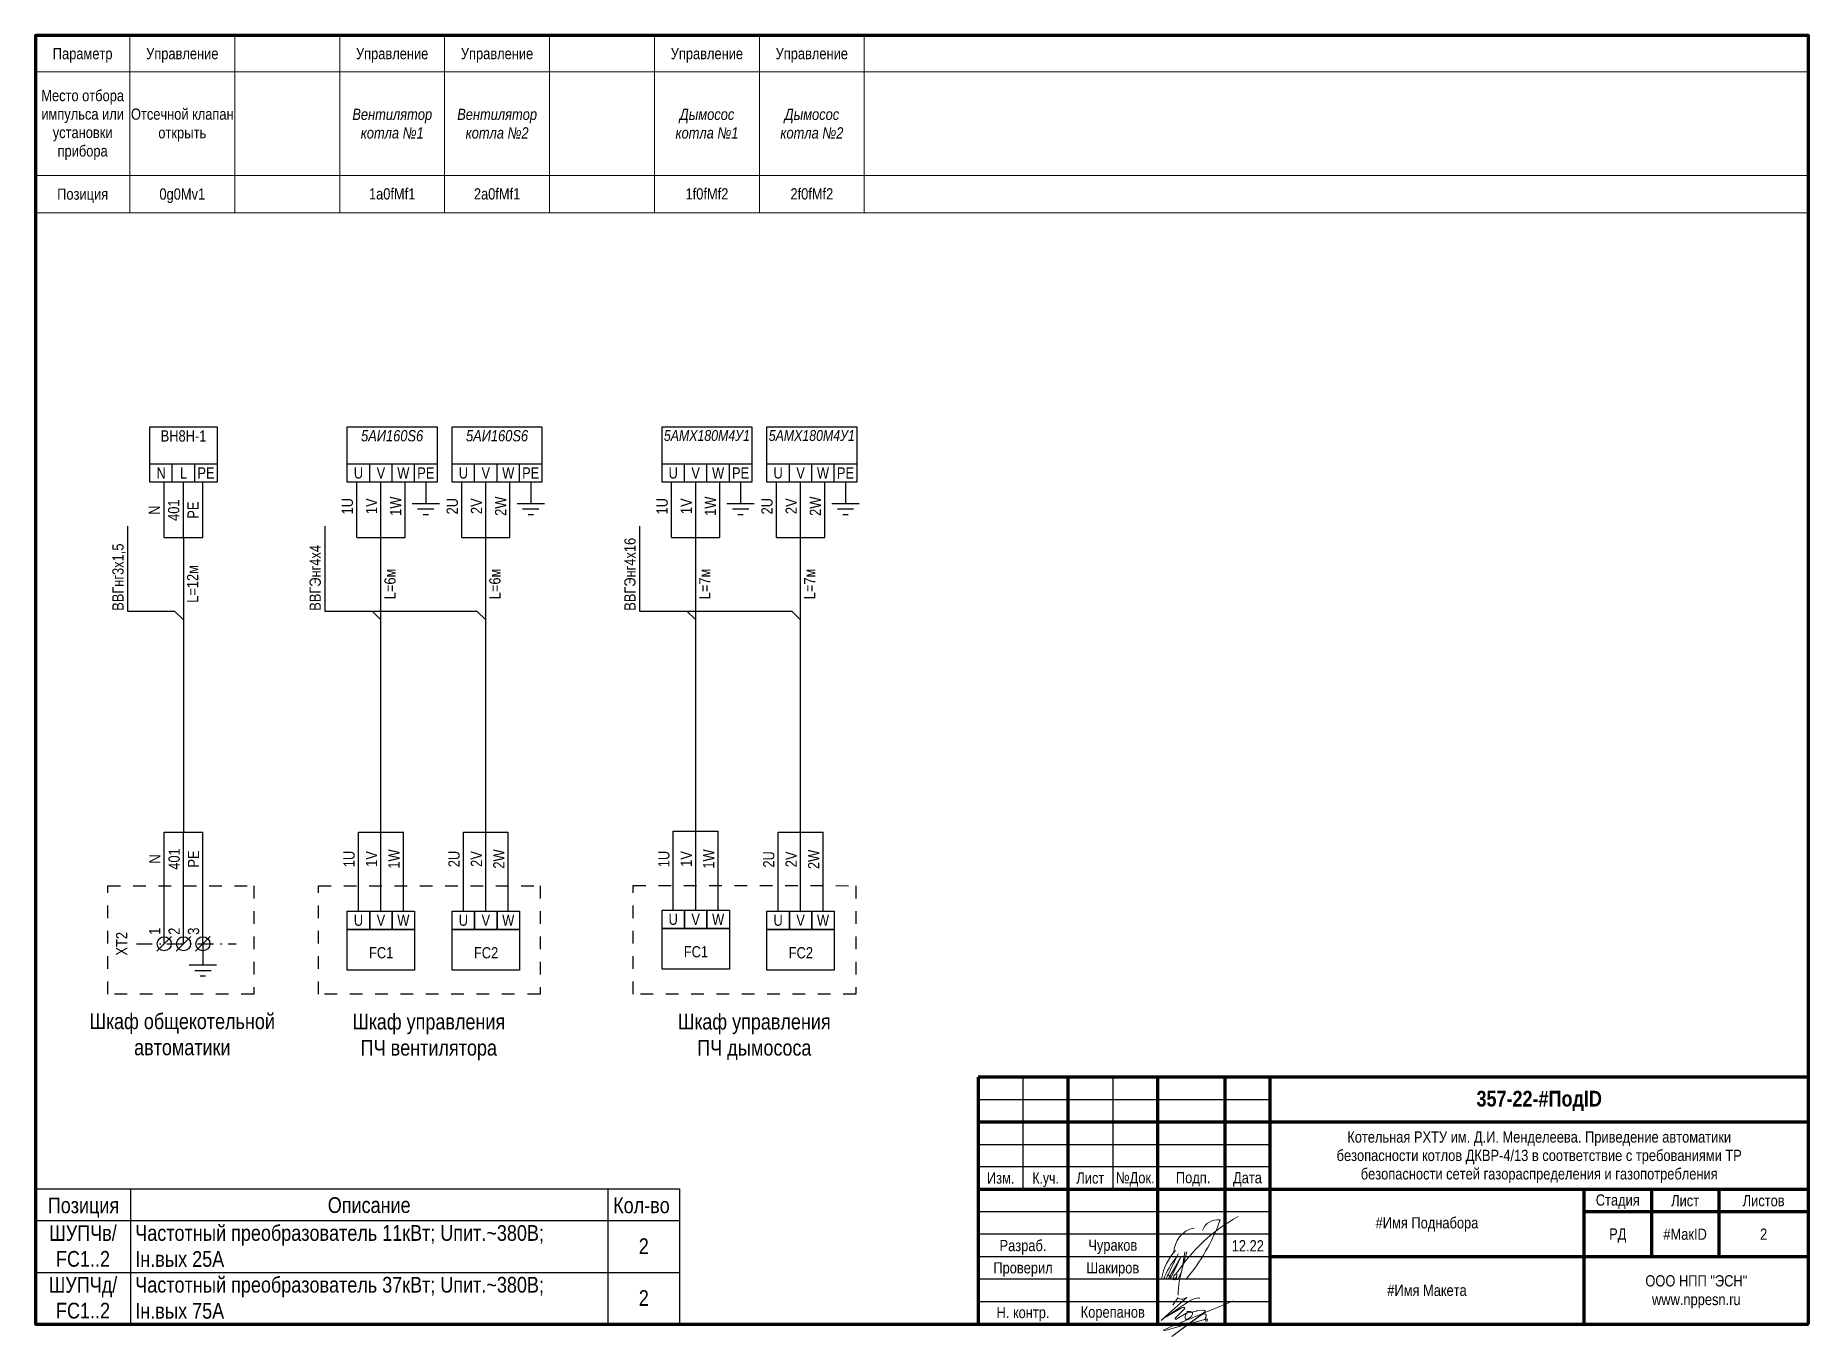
# Model space of a CAD drawing. Header units: millimetres. Extents: x -6000 to 26000, y -6000 to 26000.
# Drawn here: x 20 to 415, y -1247.5 to -957.8 of the extents above; entities that cross this region are included whole.
import ezdxf

# ---------------------------------------------------------------- set-up
doc = ezdxf.new("R2010")
doc.units = ezdxf.units.MM
doc.header["$MEASUREMENT"] = 0
doc.linetypes.add('Штриховая', pattern=[5.644444, 2.822222, -2.822222])
doc.linetypes.add('Штрихпунктирная', pattern=[6.702778, 3.527778, -1.763889, 0, -1.411111])
for name, color, linetype, lineweight in [('0_Ном._пера__1', 7, 'Continuous', 15), ('0_Ном._пера__21', 7, 'Continuous', 30), ('0_Ном._пера__246', 7, 'Continuous', 100), ('2D - Общий_Ном._пера__1', 7, 'Continuous', 15), ('2D - Общий_Ном._пера__21', 7, 'Continuous', 30), ('Аннотация - Текст_Ном._пера__1', 7, 'Continuous', 15), ('Аннотация - Текст_Ном._пера__21', 7, 'Continuous', 30)]:
    doc.layers.add(name, color=color, linetype=linetype, lineweight=lineweight)
doc.layers.add('0_Ном._пера__9', color=7, linetype='Continuous', lineweight=15, true_color=0x3dad99)
doc.styles.add('СГЕНЕРИР_СТИЛЬ_1', font='ARIALN.TTF')
doc.styles.add('СГЕНЕРИР_СТИЛЬ_2', font='')
doc.styles.add('СГЕНЕРИР_СТИЛЬ_4', font='ARIALN.TTF')
doc.styles.get('СГЕНЕРИР_СТИЛЬ_2').set_extended_font_data('Arial Narrow', italic=True)

msp = doc.modelspace()

# ---------------------------------------------------------------- texts
at = {"layer": '0_Ном._пера__1', "color": 7, "linetype": 'Continuous', "lineweight": 15, "attachment_point": 5}
for s, insert, char_height, style in [('\\A1;{\\pqc;\\fArial Narrow|b1|i0|c204|p34;357-22\\fArial Narrow|b1|i0|c204|p34;-\\fArial Narrow|b1|i0|c204|p34;#ПодID}', (355, -1195.05), 3.5, 'СГЕНЕРИР_СТИЛЬ_4'), ('\\A1;{\\pqc;\\fArial Narrow|b0|i0|c204|p34;Изм.}', (235.04, -1212.24), 2.5, 'СГЕНЕРИР_СТИЛЬ_1'), ('\\A1;{\\W0.950000x;\\pqc;\\fArial Narrow|b0|i0|c204|p34;К.уч.}', (245.04, -1212.59), 2.5, 'СГЕНЕРИР_СТИЛЬ_1'), ('\\A1;{\\pqc;\\fArial Narrow|b0|i0|c204|p34;Лист}', (255, -1212.24), 2.5, 'СГЕНЕРИР_СТИЛЬ_1'), ('\\A1;{\\pqc;\\fArial Narrow|b0|i0|c204|p34;№Док.}', (265, -1212.52), 2.5, 'СГЕНЕРИР_СТИЛЬ_1'), ('\\A1;{\\pqc;\\fArial Narrow|b0|i0|c204|p34; Подп.}', (277.5, -1212.48), 2.5, 'СГЕНЕРИР_СТИЛЬ_1'), ('\\A1;{\\pqc;\\fArial Narrow|b0|i0|c204|p34;Дата}', (290, -1212.52), 2.5, 'СГЕНЕРИР_СТИЛЬ_1'), ('\\A1;{\\pqc;\\fArial Narrow|b0|i0|c204|p34;Стадия}', (372.5, -1217.48), 2.5, 'СГЕНЕРИР_СТИЛЬ_1'), ('\\A1;{\\pqc;\\fArial Narrow|b0|i0|c204|p34;Лист}', (387.5, -1217.27), 2.5, 'СГЕНЕРИР_СТИЛЬ_1'), ('\\A1;{\\pqc;\\fArial Narrow|b0|i0|c204|p34;Листов}', (405, -1217.27), 2.5, 'СГЕНЕРИР_СТИЛЬ_1'), ('\\A1;{\\pqc;\\fArial Narrow|b0|i0|c204|p34;#Имя Поднабора}', (330, -1222.57), 2.5, 'СГЕНЕРИР_СТИЛЬ_1'), ('\\A1;{\\pqc;\\fArial Narrow|b0|i0|c204|p34;РД}', (372.5, -1225.04), 2.5, 'СГЕНЕРИР_СТИЛЬ_1'), ('\\A1;{\\pqc;\\fArial Narrow|b0|i0|c204|p34;#МакID}', (387.5, -1224.74), 2.5, 'СГЕНЕРИР_СТИЛЬ_1'), ('\\A1;{\\pqc;\\fArial Narrow|b0|i0|c204|p34;#Имя Макета}', (330, -1237.24), 2.5, 'СГЕНЕРИР_СТИЛЬ_1')]:
    msp.add_mtext(s, dxfattribs=dict(at, insert=insert, char_height=char_height, style=style))
at = {"layer": '0_Ном._пера__1', "color": 7, "linetype": 'Continuous', "lineweight": 15, "insert": (355, -1207.56), "char_height": 2.5, "width": 102.1134, "attachment_point": 5, "line_spacing_factor": 0.984993, "style": 'СГЕНЕРИР_СТИЛЬ_1'}
msp.add_mtext('\\A1;{\\pqc;\\fArial Narrow|b0|i0|c204|p34;Котельная РХТУ им. Д.И. Менделеева. Приведение автоматики безопасности котлов ДКВР-4/13 в соответствие с требованиями ТР безопасности сетей газораспределения и газопотребления}', dxfattribs=at)
at = {"layer": '0_Ном._пера__1', "color": 7, "linetype": 'Continuous', "lineweight": 15, "insert": (390, -1237.57), "char_height": 2.5, "attachment_point": 5, "line_spacing_factor": 0.996855, "style": 'СГЕНЕРИР_СТИЛЬ_1'}
msp.add_mtext('\\A1;{\\pqc;\\fArial Narrow|b0|i0|c204|p34;ООО НПП "ЭСН"\\P\\pqc;\\fArial Narrow|b0|i0|c204|p34;www.nppesn.ru}', dxfattribs=at)
at = {"layer": 'Аннотация - Текст_Ном._пера__1', "color": 7, "linetype": 'Continuous', "lineweight": 15, "attachment_point": 2}
for s, insert, char_height, style in [('\\A1;{\\pqc;\\fArial Narrow|b0|i0|c204|p34;Параметр}', (30.51, -960.54), 2.5, 'СГЕНЕРИР_СТИЛЬ_1'), ('\\A1;{\\pqc;\\fArial Narrow|b0|i0|c204|p34;Управление}', (52.71, -960.54), 2.5, 'СГЕНЕРИР_СТИЛЬ_1'), ('\\A1;{\\pqc;\\fArial Narrow|b0|i0|c204|p34;Управление}', (99.46, -960.54), 2.5, 'СГЕНЕРИР_СТИЛЬ_1'), ('\\A1;{\\pqc;\\fArial Narrow|b0|i0|c204|p34;Управление}', (122.83, -960.54), 2.5, 'СГЕНЕРИР_СТИЛЬ_1'), ('\\A1;{\\pqc;\\fArial Narrow|b0|i0|c204|p34;Управление}', (169.58, -960.54), 2.5, 'СГЕНЕРИР_СТИЛЬ_1'), ('\\A1;{\\pqc;\\fArial Narrow|b0|i0|c204|p34;Управление}', (192.95, -960.54), 2.5, 'СГЕНЕРИР_СТИЛЬ_1'), ('\\A1;{\\pqc;\\fArial Narrow|b0|i0|c204|p34;Позиция}', (30.51, -991.84), 2.5, 'СГЕНЕРИР_СТИЛЬ_1'), ('\\A1;{\\pqc;\\fArial Narrow|b0|i0|c204|p34;0g0Mv1}', (52.71, -991.83), 2.5, 'СГЕНЕРИР_СТИЛЬ_1'), ('\\A1;{\\pqc;\\fArial Narrow|b0|i0|c204|p34;1a0fMf1}', (99.46, -991.79), 2.496, 'СГЕНЕРИР_СТИЛЬ_1'), ('\\A1;{\\pqc;\\fArial Narrow|b0|i0|c204|p34;2\\fArial Narrow|b0|i0|c204|p34;a0fMf1}', (122.84, -991.79), 2.496, 'СГЕНЕРИР_СТИЛЬ_1'), ('\\A1;{\\pqc;\\fArial Narrow|b0|i0|c204|p34;1\\fArial Narrow|b0|i0|c204|p34;f\\fArial Narrow|b0|i0|c204|p34;0fMf2}', (169.59, -991.79), 2.49595, 'СГЕНЕРИР_СТИЛЬ_1'), ('\\A1;{\\pqc;\\fArial Narrow|b0|i0|c204|p34;2\\fArial Narrow|b0|i0|c204|p34;f\\fArial Narrow|b0|i0|c204|p34;0fMf\\fArial Narrow|b0|i0|c204|p34;2}', (192.96, -991.79), 2.49595, 'СГЕНЕРИР_СТИЛЬ_1'), ('\\A1;{\\pqc;\\fArial Narrow|b0|i0|c204|p34;ВН\\fArial Narrow|b0|i0|c204|p34;8\\fArial Narrow|b0|i0|c204|p34;Н-1}', (52.99, -1045.69), 2.5, 'СГЕНЕРИР_СТИЛЬ_1'), ('\\A1;{\\pqc;\\fArial Narrow|b0|i1|c204|p34;5АИ160S\\fArial Narrow|b0|i1|c204|p34;6}', (99.46, -1045.65), 2.5, 'СГЕНЕРИР_СТИЛЬ_2'), ('\\A1;{\\pqc;\\fArial Narrow|b0|i1|c204|p34;5АИ160S\\fArial Narrow|b0|i1|c204|p34;6}', (122.83, -1045.65), 2.5, 'СГЕНЕРИР_СТИЛЬ_2'), ('\\A1;{\\pqc;\\fArial Narrow|b0|i1|c204|p34;5АМХ180М4У1}', (169.58, -1045.65), 2.4, 'СГЕНЕРИР_СТИЛЬ_2'), ('\\A1;{\\pqc;\\fArial Narrow|b0|i1|c204|p34;5АМХ180М4У1}', (192.95, -1045.65), 2.4, 'СГЕНЕРИР_СТИЛЬ_2'), ('\\A1;{\\pqc;\\fArial Narrow|b0|i0|c204|p34;N}', (47.99, -1053.93), 2.5, 'СГЕНЕРИР_СТИЛЬ_1'), ('\\A1;{\\pqc;\\fArial Narrow|b0|i0|c204|p34;L}', (52.99, -1053.93), 2.5, 'СГЕНЕРИР_СТИЛЬ_1'), ('\\A1;{\\pqc;\\fArial Narrow|b0|i0|c204|p34;PE}', (57.99, -1053.93), 2.5, 'СГЕНЕРИР_СТИЛЬ_1'), ('\\A1;{\\pqc;\\fArial Narrow|b0|i0|c204|p34;U}', (91.96, -1053.93), 2.5, 'СГЕНЕРИР_СТИЛЬ_1'), ('\\A1;{\\pqc;\\fArial Narrow|b0|i0|c204|p34;V}', (96.96, -1053.93), 2.5, 'СГЕНЕРИР_СТИЛЬ_1'), ('\\A1;{\\pqc;\\fArial Narrow|b0|i0|c204|p34;W}', (101.96, -1053.93), 2.5, 'СГЕНЕРИР_СТИЛЬ_1'), ('\\A1;{\\pqc;\\fArial Narrow|b0|i0|c204|p34;PE}', (106.96, -1053.93), 2.5, 'СГЕНЕРИР_СТИЛЬ_1'), ('\\A1;{\\pqc;\\fArial Narrow|b0|i0|c204|p34;U}', (115.33, -1053.93), 2.5, 'СГЕНЕРИР_СТИЛЬ_1'), ('\\A1;{\\pqc;\\fArial Narrow|b0|i0|c204|p34;V}', (120.33, -1053.93), 2.5, 'СГЕНЕРИР_СТИЛЬ_1'), ('\\A1;{\\pqc;\\fArial Narrow|b0|i0|c204|p34;W}', (125.33, -1053.93), 2.5, 'СГЕНЕРИР_СТИЛЬ_1'), ('\\A1;{\\pqc;\\fArial Narrow|b0|i0|c204|p34;PE}', (130.33, -1053.93), 2.5, 'СГЕНЕРИР_СТИЛЬ_1'), ('\\A1;{\\pqc;\\fArial Narrow|b0|i0|c204|p34;U}', (162.08, -1053.93), 2.5, 'СГЕНЕРИР_СТИЛЬ_1'), ('\\A1;{\\pqc;\\fArial Narrow|b0|i0|c204|p34;V}', (167.08, -1053.93), 2.5, 'СГЕНЕРИР_СТИЛЬ_1'), ('\\A1;{\\pqc;\\fArial Narrow|b0|i0|c204|p34;W}', (172.08, -1053.93), 2.5, 'СГЕНЕРИР_СТИЛЬ_1'), ('\\A1;{\\pqc;\\fArial Narrow|b0|i0|c204|p34;PE}', (177.08, -1053.93), 2.5, 'СГЕНЕРИР_СТИЛЬ_1'), ('\\A1;{\\pqc;\\fArial Narrow|b0|i0|c204|p34;U}', (185.45, -1053.93), 2.5, 'СГЕНЕРИР_СТИЛЬ_1'), ('\\A1;{\\pqc;\\fArial Narrow|b0|i0|c204|p34;V}', (190.45, -1053.93), 2.5, 'СГЕНЕРИР_СТИЛЬ_1'), ('\\A1;{\\pqc;\\fArial Narrow|b0|i0|c204|p34;W}', (195.45, -1053.93), 2.5, 'СГЕНЕРИР_СТИЛЬ_1'), ('\\A1;{\\pqc;\\fArial Narrow|b0|i0|c204|p34;PE}', (200.45, -1053.93), 2.5, 'СГЕНЕРИР_СТИЛЬ_1'), ('\\A1;{\\pqc;\\fArial Narrow|b0|i0|c204|p34;U}', (162.08, -1153.34), 2.5, 'СГЕНЕРИР_СТИЛЬ_1'), ('\\A1;{\\pqc;\\fArial Narrow|b0|i0|c204|p34;V}', (167.08, -1153.34), 2.5, 'СГЕНЕРИР_СТИЛЬ_1'), ('\\A1;{\\pqc;\\fArial Narrow|b0|i0|c204|p34;W}', (172.08, -1153.34), 2.5, 'СГЕНЕРИР_СТИЛЬ_1'), ('\\A1;{\\pqc;\\fArial Narrow|b0|i0|c204|p34;U}', (91.96, -1153.55), 2.5, 'СГЕНЕРИР_СТИЛЬ_1'), ('\\A1;{\\pqc;\\fArial Narrow|b0|i0|c204|p34;V}', (96.96, -1153.55), 2.5, 'СГЕНЕРИР_СТИЛЬ_1'), ('\\A1;{\\pqc;\\fArial Narrow|b0|i0|c204|p34;W}', (101.96, -1153.55), 2.5, 'СГЕНЕРИР_СТИЛЬ_1'), ('\\A1;{\\pqc;\\fArial Narrow|b0|i0|c204|p34;U}', (115.33, -1153.55), 2.5, 'СГЕНЕРИР_СТИЛЬ_1'), ('\\A1;{\\pqc;\\fArial Narrow|b0|i0|c204|p34;V}', (120.33, -1153.55), 2.5, 'СГЕНЕРИР_СТИЛЬ_1'), ('\\A1;{\\pqc;\\fArial Narrow|b0|i0|c204|p34;W}', (125.33, -1153.55), 2.5, 'СГЕНЕРИР_СТИЛЬ_1'), ('\\A1;{\\pqc;\\fArial Narrow|b0|i0|c204|p34;U}', (185.45, -1153.55), 2.5, 'СГЕНЕРИР_СТИЛЬ_1'), ('\\A1;{\\pqc;\\fArial Narrow|b0|i0|c204|p34;V}', (190.45, -1153.55), 2.5, 'СГЕНЕРИР_СТИЛЬ_1'), ('\\A1;{\\pqc;\\fArial Narrow|b0|i0|c204|p34;W}', (195.45, -1153.55), 2.5, 'СГЕНЕРИР_СТИЛЬ_1'), ('\\A1;{\\pqc;\\fArial Narrow|b0|i0|c204|p34;FC1}', (97.02, -1160.8), 2.5, 'СГЕНЕРИР_СТИЛЬ_1'), ('\\A1;{\\pqc;\\fArial Narrow|b0|i0|c204|p34;FC\\fArial Narrow|b0|i0|c204|p34;2}', (120.39, -1160.8), 2.5, 'СГЕНЕРИР_СТИЛЬ_1'), ('\\A1;{\\pqc;\\fArial Narrow|b0|i0|c204|p34;FC1}', (167.14, -1160.58), 2.5, 'СГЕНЕРИР_СТИЛЬ_1'), ('\\A1;{\\pqc;\\fArial Narrow|b0|i0|c204|p34;FC\\fArial Narrow|b0|i0|c204|p34;2}', (190.51, -1160.8), 2.5, 'СГЕНЕРИР_СТИЛЬ_1'), ('\\A1;{\\pqc;\\fArial Narrow|b0|i0|c204|p34;Позиция}', (30.69, -1216.56), 3.5, 'СГЕНЕРИР_СТИЛЬ_1'), ('\\A1;{\\pqc;\\fArial Narrow|b0|i0|c204|p34;Описание}', (94.35, -1216.5), 3.5, 'СГЕНЕРИР_СТИЛЬ_1'), ('\\A1;{\\pqc;\\fArial Narrow|b0|i0|c204|p34;Кол\\fArial Narrow|b0|i0|c204|p34;-во}', (155, -1216.55), 3.5, 'СГЕНЕРИР_СТИЛЬ_1'), ('\\A1;{\\pqc;\\fArial Narrow|b0|i0|c204|p34;2}', (405, -1223.47), 2.5, 'СГЕНЕРИР_СТИЛЬ_1'), ('\\A1;{\\pqc;\\fArial Narrow|b0|i0|c204|p34;2}', (155.52, -1225.66), 3.5, 'СГЕНЕРИР_СТИЛЬ_1'), ('\\A1;{\\pqc;\\fArial Narrow|b0|i0|c204|p34;Разраб.}', (240, -1226), 2.5, 'СГЕНЕРИР_СТИЛЬ_1'), ('\\A1;{\\pqc;\\fArial Narrow|b0|i0|c204|p34;Чураков}', (260, -1225.92), 2.5, 'СГЕНЕРИР_СТИЛЬ_1'), ('\\A1;{\\pqc;\\fArial Narrow|b0|i0|c204|p34;12.22}', (290.08, -1226.06), 2.5, 'СГЕНЕРИР_СТИЛЬ_1'), ('\\A1;{\\pqc;\\fArial Narrow|b0|i0|c204|p34;Проверил}', (240, -1230.97), 2.5, 'СГЕНЕРИР_СТИЛЬ_1'), ('\\A1;{\\pqc;\\fArial Narrow|b0|i0|c204|p34;Шакиров}', (260, -1230.97), 2.5, 'СГЕНЕРИР_СТИЛЬ_1'), ('\\A1;{\\pqc;\\fArial Narrow|b0|i0|c204|p34;2}', (155.52, -1237.19), 3.5, 'СГЕНЕРИР_СТИЛЬ_1'), ('\\A1;{\\pqc;\\fArial Narrow|b0|i0|c204|p34;Н. контр.}', (240, -1240.92), 2.5, 'СГЕНЕРИР_СТИЛЬ_1'), ('\\A1;{\\pqc;\\fArial Narrow|b0|i0|c204|p34;Корепанов}', (260, -1240.83), 2.5, 'СГЕНЕРИР_СТИЛЬ_1')]:
    msp.add_mtext(s, dxfattribs=dict(at, insert=insert, char_height=char_height, style=style))
at = {"layer": 'Аннотация - Текст_Ном._пера__1', "color": 7, "linetype": 'Continuous', "lineweight": 15, "char_height": 2.5, "attachment_point": 2}
for s, insert, width, line_spacing_factor, style in [('\\A1;{\\pqc;\\fArial Narrow|b0|i0|c204|p34;Место отбора импульса или установки прибора}', (30.51, -969.89), 21.0254, 0.986465, 'СГЕНЕРИР_СТИЛЬ_1'), ('\\A1;{\\pqc;\\fArial Narrow|b0|i0|c204|p34;Отсечной клапан открыть}', (52.71, -974.02), 23.3734, 0.996855, 'СГЕНЕРИР_СТИЛЬ_1'), ('\\A1;{\\pqc;\\fArial Narrow|b0|i1|c204|p34;Вентилятор котла №1}', (99.48, -974.07), 23.3734, 0.992427, 'СГЕНЕРИР_СТИЛЬ_2'), ('\\A1;{\\pqc;\\fArial Narrow|b0|i1|c204|p34;Вентилятор котла №\\fArial Narrow|b0|i1|c204|p34;2}', (122.85, -974.07), 23.3734, 0.992427, 'СГЕНЕРИР_СТИЛЬ_2')]:
    msp.add_mtext(s, dxfattribs=dict(at, insert=insert, width=width, line_spacing_factor=line_spacing_factor, style=style))
at = {"layer": 'Аннотация - Текст_Ном._пера__1', "color": 7, "linetype": 'Continuous', "lineweight": 15}
for s, insert, char_height, attachment_point, line_spacing_factor, style in [('\\A1;{\\pqc;\\fArial Narrow|b0|i1|c204|p34;Дымосос\\P\\pqc;\\fArial Narrow|b0|i1|c204|p34;котла №1}', (169.6, -974.07), 2.5, 2, 0.992427, 'СГЕНЕРИР_СТИЛЬ_2'), ('\\A1;{\\pqc;\\fArial Narrow|b0|i1|c204|p34;Дымосос\\P\\pqc;\\fArial Narrow|b0|i1|c204|p34;котла №2}', (192.97, -974.07), 2.5, 2, 0.992427, 'СГЕНЕРИР_СТИЛЬ_2'), ('\\A1;{\\pqc;\\fArial Narrow|b0|i0|c204|p34;Шкаф\\fArial Narrow|b0|i0|c204|p34; \\fArial Narrow|b0|i0|c204|p34;общекотельной\\P\\pqc;\\fArial Narrow|b0|i0|c204|p34;автоматики}', (52.71, -1175.56), 3.5, 2, 0.994812, 'СГЕНЕРИР_СТИЛЬ_1'), ('\\A1;{\\pqc;\\fArial Narrow|b0|i0|c204|p34;Шкаф управления\\P\\pqc;\\fArial Narrow|b0|i0|c204|p34;ПЧ вентилятора}', (107.63, -1175.64), 3.5, 2, 0.996475, 'СГЕНЕРИР_СТИЛЬ_1'), ('\\A1;{\\pqc;\\fArial Narrow|b0|i0|c204|p34;Шкаф управления\\P\\pqc;\\fArial Narrow|b0|i0|c204|p34;ПЧ \\fArial Narrow|b0|i0|c204|p34;дымососа}', (180.14, -1175.64), 3.5, 2, 0.996093, 'СГЕНЕРИР_СТИЛЬ_1'), ('\\A1;{\\pqc;\\fArial Narrow|b0|i0|c204|p34;ШУПЧв/\\P\\pqc;\\fArial Narrow|b0|i0|c204|p34;FC1\\fArial Narrow|b0|i0|c204|p34;..\\fArial Narrow|b0|i0|c204|p34;2}', (30.59, -1222.73), 3.5, 2, 0.984487, 'СГЕНЕРИР_СТИЛЬ_1'), ('\\A1;{\\pql;\\fArial Narrow|b0|i0|c204|p34;Частотный преобразователь 11кВт; Uпит.~380B;\\P\\pql;\\fArial Narrow|b0|i0|c204|p34;Iн.вых 25А}', (42.24, -1222.71), 3.5, 1, 0.992412, 'СГЕНЕРИР_СТИЛЬ_1'), ('\\A1;{\\pqc;\\fArial Narrow|b0|i0|c204|p34;ШУПЧ\\fArial Narrow|b0|i0|c204|p34;д\\fArial Narrow|b0|i0|c204|p34;/\\P\\pqc;\\fArial Narrow|b0|i0|c204|p34;FC1..2}', (30.59, -1234.26), 3.5, 2, 0.984487, 'СГЕНЕРИР_СТИЛЬ_1'), ('\\A1;{\\pql;\\fArial Narrow|b0|i0|c204|p34;Частотный преобразователь 37кВт; Uпит.~380B;\\P\\pql;\\fArial Narrow|b0|i0|c204|p34;Iн.вых 75А}', (42.24, -1234.24), 3.5, 1, 0.994812, 'СГЕНЕРИР_СТИЛЬ_1')]:
    msp.add_mtext(s, dxfattribs=dict(at, insert=insert, char_height=char_height, attachment_point=attachment_point, line_spacing_factor=line_spacing_factor, style=style))
at = {"layer": 'Аннотация - Текст_Ном._пера__1', "color": 7, "linetype": 'Continuous', "lineweight": 15, "char_height": 2.5, "attachment_point": 2, "rotation": 90, "style": 'СГЕНЕРИР_СТИЛЬ_1'}
for s, insert in [('\\A1;{\\pqc;\\fArial Narrow|b0|i0|c204|p34;4\\fArial Narrow|b0|i0|c204|p34;01}', (49.54, -1063.48)), ('\\A1;{\\pqc;\\fArial Narrow|b0|i0|c204|p34;PE}', (53.86, -1063.48)), ('\\A1;{\\pqc;\\fArial Narrow|b0|i0|c204|p34;1\\fArial Narrow|b0|i0|c204|p34;U}', (88.23, -1062.6)), ('\\A1;{\\pqc;\\fArial Narrow|b0|i0|c204|p34;1\\fArial Narrow|b0|i0|c204|p34;V}', (93.61, -1062.6)), ('\\A1;{\\pqc;\\fArial Narrow|b0|i0|c204|p34;1\\fArial Narrow|b0|i0|c204|p34;W}', (98.99, -1062.6)), ('\\A1;{\\pqc;\\fArial Narrow|b0|i0|c204|p34;2\\fArial Narrow|b0|i0|c204|p34;U}', (111.6, -1062.6)), ('\\A1;{\\pqc;\\fArial Narrow|b0|i0|c204|p34;2\\fArial Narrow|b0|i0|c204|p34;V}', (116.99, -1062.6)), ('\\A1;{\\pqc;\\fArial Narrow|b0|i0|c204|p34;2\\fArial Narrow|b0|i0|c204|p34;W}', (122.37, -1062.6)), ('\\A1;{\\pqc;\\fArial Narrow|b0|i0|c204|p34;1\\fArial Narrow|b0|i0|c204|p34;U}', (158.35, -1062.6)), ('\\A1;{\\pqc;\\fArial Narrow|b0|i0|c204|p34;1\\fArial Narrow|b0|i0|c204|p34;V}', (163.73, -1062.6)), ('\\A1;{\\pqc;\\fArial Narrow|b0|i0|c204|p34;1\\fArial Narrow|b0|i0|c204|p34;W}', (169.11, -1062.6)), ('\\A1;{\\pqc;\\fArial Narrow|b0|i0|c204|p34;2\\fArial Narrow|b0|i0|c204|p34;U}', (181.72, -1062.6)), ('\\A1;{\\pqc;\\fArial Narrow|b0|i0|c204|p34;2\\fArial Narrow|b0|i0|c204|p34;V}', (187.11, -1062.6)), ('\\A1;{\\pqc;\\fArial Narrow|b0|i0|c204|p34;2\\fArial Narrow|b0|i0|c204|p34;W}', (192.49, -1062.6)), ('\\A1;{\\pqc;\\fArial Narrow|b0|i0|c204|p34;N}', (45.24, -1063.48)), ('\\A1;{\\pqc;\\fArial Narrow|b0|i0|c204|p34;ВВГЭнг4х\\fArial Narrow|b0|i0|c204|p34;16}', (151.19, -1077.76)), ('\\A1;{\\pqc;\\fArial Narrow|b0|i0|c204|p34;ВВГнг3х1\\fArial Narrow|b0|i0|c204|p34;,5}', (37.13, -1078.4)), ('\\A1;{\\pqc;\\fArial Narrow|b0|i0|c204|p34;ВВГЭнг4х4}', (81.07, -1078.56)), ('\\A1;{\\pqc;\\fArial Narrow|b0|i0|c204|p34;L=1\\fArial Narrow|b0|i0|c204|p34;2\\fArial Narrow|b0|i0|c204|p34;м}', (53.76, -1079.91)), ('\\A1;{\\pqc;\\fArial Narrow|b0|i0|c204|p34;L=\\fArial Narrow|b0|i0|c204|p34;6\\fArial Narrow|b0|i0|c204|p34;м}', (97.73, -1079.91)), ('\\A1;{\\pqc;\\fArial Narrow|b0|i0|c204|p34;L=\\fArial Narrow|b0|i0|c204|p34;6\\fArial Narrow|b0|i0|c204|p34;м}', (121.1, -1079.91)), ('\\A1;{\\pqc;\\fArial Narrow|b0|i0|c204|p34;L=\\fArial Narrow|b0|i0|c204|p34;7\\fArial Narrow|b0|i0|c204|p34;м}', (167.86, -1079.91)), ('\\A1;{\\pqc;\\fArial Narrow|b0|i0|c204|p34;L=\\fArial Narrow|b0|i0|c204|p34;7\\fArial Narrow|b0|i0|c204|p34;м}', (191.23, -1079.91)), ('\\A1;{\\pqc;\\fArial Narrow|b0|i0|c204|p34;N}', (45.34, -1141.17)), ('\\A1;{\\pqc;\\fArial Narrow|b0|i0|c204|p34;4\\fArial Narrow|b0|i0|c204|p34;01}', (49.64, -1141.17)), ('\\A1;{\\pqc;\\fArial Narrow|b0|i0|c204|p34;PE}', (53.96, -1141.17)), ('\\A1;{\\pqc;\\fArial Narrow|b0|i0|c204|p34;1\\fArial Narrow|b0|i0|c204|p34;U}', (88.61, -1141.17)), ('\\A1;{\\pqc;\\fArial Narrow|b0|i0|c204|p34;1\\fArial Narrow|b0|i0|c204|p34;V}', (93.61, -1141.17)), ('\\A1;{\\pqc;\\fArial Narrow|b0|i0|c204|p34;1\\fArial Narrow|b0|i0|c204|p34;W}', (98.61, -1141.17)), ('\\A1;{\\pqc;\\fArial Narrow|b0|i0|c204|p34;2\\fArial Narrow|b0|i0|c204|p34;U}', (111.99, -1141.17)), ('\\A1;{\\pqc;\\fArial Narrow|b0|i0|c204|p34;2\\fArial Narrow|b0|i0|c204|p34;V}', (116.99, -1141.17)), ('\\A1;{\\pqc;\\fArial Narrow|b0|i0|c204|p34;2\\fArial Narrow|b0|i0|c204|p34;W}', (121.99, -1141.17)), ('\\A1;{\\pqc;\\fArial Narrow|b0|i0|c204|p34;1\\fArial Narrow|b0|i0|c204|p34;U}', (158.73, -1141.17)), ('\\A1;{\\pqc;\\fArial Narrow|b0|i0|c204|p34;1\\fArial Narrow|b0|i0|c204|p34;V}', (163.73, -1141.17)), ('\\A1;{\\pqc;\\fArial Narrow|b0|i0|c204|p34;1\\fArial Narrow|b0|i0|c204|p34;W}', (168.73, -1141.17)), ('\\A1;{\\pqc;\\fArial Narrow|b0|i0|c204|p34;2\\fArial Narrow|b0|i0|c204|p34;U}', (182.11, -1141.26)), ('\\A1;{\\pqc;\\fArial Narrow|b0|i0|c204|p34;2\\fArial Narrow|b0|i0|c204|p34;V}', (187.11, -1141.26)), ('\\A1;{\\pqc;\\fArial Narrow|b0|i0|c204|p34;2\\fArial Narrow|b0|i0|c204|p34;W}', (192.11, -1141.26)), ('\\A1;{\\pqc;\\fArial Narrow|b0|i0|c204|p34;1}', (45.33, -1157.25)), ('\\A1;{\\pqc;\\fArial Narrow|b0|i0|c204|p34;2}', (49.64, -1157.25)), ('\\A1;{\\pqc;\\fArial Narrow|b0|i0|c204|p34;3}', (53.95, -1157.25)), ('\\A1;{\\pqc;\\fArial Narrow|b0|i0|c204|p34;XT\\fArial Narrow|b0|i0|c204|p34;2}', (37.96, -1160.05))]:
    msp.add_mtext(s, dxfattribs=dict(at, insert=insert))

# ---------------------------------------------------------------- linework, layer by layer
at = {"layer": '0_Ном._пера__21', "color": 7, "linetype": 'Continuous', "lineweight": 30}
for p, q in [((96.96, -1135.22), (96.96, -1069.54)), ((120.33, -1135.22), (120.33, -1069.54)), ((167.08, -1135), (167.08, -1069.54)), ((190.45, -1135.22), (190.45, -1069.54)), ((91.96, -1152.77), (91.96, -1135.22)), ((91.96, -1135.22), (101.96, -1135.22)), ((96.96, -1152.77), (96.96, -1135.22)), ((101.96, -1152.77), (101.96, -1135.22)), ((115.33, -1152.77), (115.33, -1135.22)), ((115.33, -1135.22), (125.33, -1135.22)), ((120.33, -1152.77), (120.33, -1135.22)), ((125.33, -1152.77), (125.33, -1135.22)), ((162.08, -1152.55), (162.08, -1135)), ((162.08, -1135), (172.08, -1135)), ((167.08, -1152.55), (167.08, -1135)), ((172.08, -1152.55), (172.08, -1135)), ((185.45, -1152.77), (185.45, -1135.22)), ((185.45, -1135.22), (195.45, -1135.22)), ((190.45, -1152.77), (190.45, -1135.22)), ((195.45, -1152.77), (195.45, -1135.22)), ((89.46, -1156.89), (104.46, -1156.89)), ((89.46, -1165.93), (89.46, -1156.89)), ((104.46, -1156.89), (104.46, -1165.93)), ((112.83, -1156.89), (127.83, -1156.89)), ((112.83, -1165.93), (112.83, -1156.89)), ((127.83, -1156.89), (127.83, -1165.93)), ((159.58, -1156.67), (174.58, -1156.67)), ((159.58, -1165.72), (159.58, -1156.67)), ((174.58, -1156.67), (174.58, -1165.72)), ((182.95, -1156.89), (197.95, -1156.89)), ((182.95, -1165.93), (182.95, -1156.89)), ((197.95, -1156.89), (197.95, -1165.93)), ((104.46, -1165.93), (89.46, -1165.93)), ((127.83, -1165.93), (112.83, -1165.93)), ((174.58, -1165.72), (159.58, -1165.72)), ((197.95, -1165.93), (182.95, -1165.93)), ((415, -1189.76), (230, -1189.76)), ((230, -1189.76), (230, -1244.76)), ((240, -1189.76), (240, -1214.76)), ((250, -1189.76), (250, -1244.76)), ((260, -1189.76), (260, -1214.76)), ((270, -1189.76), (270, -1244.76)), ((285, -1189.76), (285, -1244.76)), ((295, -1189.76), (295, -1244.76)), ((230, -1194.76), (295, -1194.76)), ((415, -1199.76), (230, -1199.76)), ((230, -1204.76), (295, -1204.76)), ((295, -1209.76), (230, -1209.76)), ((415, -1214.76), (230, -1214.76)), ((365, -1244.76), (365, -1214.76)), ((380, -1214.76), (380, -1229.76)), ((395, -1214.76), (395, -1229.76)), ((295, -1219.76), (230, -1219.76)), ((415, -1219.76), (365, -1219.76)), ((295, -1224.76), (230, -1224.76)), ((295, -1229.76), (230, -1229.76)), ((415, -1229.76), (295, -1229.76)), ((295, -1234.76), (230, -1234.76)), ((295, -1239.76), (230, -1239.76))]:
    msp.add_line(p, q, dxfattribs=at)
at = {"layer": '0_Ном._пера__246', "color": 7, "linetype": 'Continuous', "lineweight": 100}
for p, q in [((415, -1189.76), (230, -1189.76)), ((230, -1189.76), (230, -1244.76)), ((250, -1189.76), (250, -1244.76)), ((270, -1189.76), (270, -1244.76)), ((285, -1189.76), (285, -1244.76)), ((295, -1189.76), (295, -1244.76)), ((415, -1199.76), (230, -1199.76)), ((415, -1214.76), (230, -1214.76)), ((365, -1244.76), (365, -1214.76)), ((380, -1214.76), (380, -1229.76)), ((395, -1214.76), (395, -1229.76)), ((415, -1219.76), (365, -1219.76)), ((415, -1229.76), (295, -1229.76))]:
    msp.add_line(p, q, dxfattribs=at)
at = {"layer": '0_Ном._пера__246', "color": 7, "linetype": 'Continuous', "lineweight": 100, "flags": 128}
msp.add_lwpolyline([(415, -1244.76), (415, -957.76), (20, -957.76), (20, -1244.76)], close=True, dxfattribs=at)
at = {"layer": '0_Ном._пера__9', "color": 135, "linetype": 'Continuous', "lineweight": 15, "true_color": 0x3dad99}
for p, q in [((274.54, -1229.1), (271.86, -1234.65)), ((272.35, -1234.75), (275.1, -1229.96)), ((275.1, -1229.96), (272.84, -1234.65)), ((275.49, -1232.39), (276.47, -1228.63)), ((275.49, -1232.39), (276.07, -1228.66)), ((273.33, -1234.75), (273.51, -1234.43)), ((274.27, -1233.82), (274.13, -1234.86)), ((274.53, -1234.91), (275.27, -1233.16))]:
    msp.add_line(p, q, dxfattribs=at)
at = {"layer": '0_Ном._пера__9', "color": 135, "linetype": 'Continuous', "lineweight": 15, "true_color": 0x3dad99, "flags": 128}
for points in [[(273.37, -1240.52), (274.48, -1238.88, -0.414214), (274.51, -1238.88), (274.64, -1238.97, 0.267949), (275.98, -1239.07), (276.48, -1238.83, -0.775573), (276.51, -1238.86), (271.17, -1243.61), (270.81, -1243.95), (270.95, -1243.81, 0.030067), (271.39, -1243.44), (276.91, -1239.75, -0.091908), (278.11, -1239.16), (279.12, -1238.9, -0.933541), (279.19, -1239.02)], [(271.87, -1243.13), (275.11, -1241.28, -0.08719), (275.64, -1241.05), (275.75, -1241.02, -0.702393), (275.98, -1241.36), (273.94, -1243.39, 0.136086), (273.9, -1243.5, 0.443716), (274.02, -1243.63), (274.18, -1243.63, 0.161222), (274.25, -1243.61), (276.29, -1242.41, -0.026522), (276.38, -1242.35, -0.768791), (276.46, -1242.42), (276.23, -1242.86, 0.105043), (276.11, -1243.27, 0.43472), (276.54, -1243.73, 0.16132), (276.66, -1243.69), (277.28, -1243.23, 0.102211), (277.56, -1242.92), (277.58, -1242.88, -0.023478), (277.62, -1242.82, 0.197304), (277.75, -1242.26, 0.161257), (277.69, -1242.15, 0.094433), (277.46, -1242), (277.44, -1241.99, 0.083774), (277.2, -1241.93, 0.05387), (276.8, -1241.95, 0.985858), (276.69, -1242.27), (278.65, -1241.84, -0.027151), (278.73, -1241.82), (280.02, -1241.68, -0.046388), (280.15, -1241.68), (280.38, -1241.69, -0.65616), (280.5, -1242.05), (273.14, -1247.52), (279.32, -1243.02), (280.16, -1242.47), (280.27, -1242.45, -0.038414), (280.38, -1242.44), (280.48, -1242.44), (280.5, -1242.45, -0.402341), (280.8, -1243.05, 0.020676), (280.78, -1243.11), (280.55, -1243.49, 0.467701), (280.83, -1244.1, 0.131652), (281.07, -1244.01, 0.726247), (280.97, -1243.64), (280.88, -1243.63, 0.115506), (280.74, -1243.64), (274.6, -1245.35), (271.6, -1246.18), (271.48, -1246.17, -0.747293), (271.44, -1246.02), (273.5, -1245.04), (286.93, -1239.57)]]:
    msp.add_lwpolyline(points, format="xyb", dxfattribs=at)
at = {"layer": '0_Ном._пера__9', "color": 135, "linetype": 'Continuous', "lineweight": 15, "true_color": 0x3dad99}
for centre, radius, start, end in [((279.27, -1228.9), 5.66, 101.6434, 180.3746), ((306.41, -1254.59), 38.51, 118.6981, 146.8966), ((243.78, -1207.25), 42.61, 319.6537, 340.3805), ((283.34, -1225.03), 3.52, 80.6082, 161.7985), ((283.79, -1236.99), 13.12, 138.6736, 169.7126), ((286.05, -1240), 15.59, 139.9163, 160.3208), ((296.11, -1238.63), 21.55, 163.167, 179.0964), ((272.19, -1234.45), 0.668, 353.3227, 96.6773), ((273.35, -1234.15), 0.661, 268.7016, 341.1724)]:
    msp.add_arc(centre, radius, start, end, dxfattribs=at)
msp.add_ellipse((273.9, -1234.22), major_axis=(0.248, 0.662), ratio=0.421875, dxfattribs=at)
at = {"layer": '2D - Общий_Ном._пера__1', "color": 7, "linetype": 'Continuous', "lineweight": 15}
for p, q in [((41.03, -957.76), (41.03, -997.29)), ((41.03, -957.76), (41.03, -997.29)), ((64.4, -957.76), (64.4, -997.29)), ((87.77, -957.76), (87.77, -997.29)), ((111.15, -957.76), (111.15, -997.29)), ((111.15, -957.76), (111.15, -997.29)), ((134.52, -957.76), (134.52, -997.29)), ((157.89, -957.76), (157.89, -997.29)), ((181.27, -957.76), (181.27, -997.29)), ((181.27, -957.76), (181.27, -997.29)), ((204.64, -957.76), (204.64, -997.29)), ((20, -965.87), (415, -965.87)), ((20, -988.93), (415, -988.93)), ((20, -997.29), (415, -997.29))]:
    msp.add_line(p, q, dxfattribs=at)
at = {"layer": '2D - Общий_Ном._пера__21', "color": 7, "linetype": 'Continuous', "lineweight": 30}
for p, q in [((45.49, -1044.91), (60.49, -1044.91)), ((45.49, -1057.27), (45.49, -1044.91)), ((60.49, -1044.91), (60.49, -1057.27)), ((89.46, -1044.91), (109.46, -1044.91)), ((89.46, -1057.27), (89.46, -1044.91)), ((109.46, -1044.91), (109.46, -1057.27)), ((112.83, -1044.91), (132.83, -1044.91)), ((112.83, -1057.27), (112.83, -1044.91)), ((132.83, -1044.91), (132.83, -1057.27)), ((159.58, -1044.91), (179.58, -1044.91)), ((159.58, -1057.27), (159.58, -1044.91)), ((179.58, -1044.91), (179.58, -1057.27)), ((182.95, -1044.91), (202.95, -1044.91)), ((182.95, -1057.27), (182.95, -1044.91)), ((202.95, -1044.91), (202.95, -1057.27)), ((45.49, -1053.15), (60.49, -1053.15)), ((50.49, -1057.27), (50.49, -1053.15)), ((55.49, -1057.27), (55.49, -1053.15)), ((89.46, -1053.15), (109.46, -1053.15)), ((94.46, -1057.27), (94.46, -1053.15)), ((99.46, -1057.27), (99.46, -1053.15)), ((104.46, -1057.27), (104.46, -1053.15)), ((112.83, -1053.15), (132.83, -1053.15)), ((117.83, -1057.27), (117.83, -1053.15)), ((122.83, -1057.27), (122.83, -1053.15)), ((127.83, -1057.27), (127.83, -1053.15)), ((159.58, -1053.15), (179.58, -1053.15)), ((164.58, -1057.27), (164.58, -1053.15)), ((169.58, -1057.27), (169.58, -1053.15)), ((174.58, -1057.27), (174.58, -1053.15)), ((182.95, -1053.15), (202.95, -1053.15)), ((187.95, -1057.27), (187.95, -1053.15)), ((192.95, -1057.27), (192.95, -1053.15)), ((197.95, -1057.27), (197.95, -1053.15)), ((60.49, -1057.27), (45.49, -1057.27)), ((48.68, -1069.54), (48.68, -1057.27)), ((52.99, -1069.54), (52.99, -1057.27)), ((57.3, -1069.54), (57.3, -1057.27)), ((109.46, -1057.27), (89.46, -1057.27)), ((91.58, -1069.54), (91.58, -1057.27)), ((96.96, -1069.54), (96.96, -1057.27)), ((102.34, -1069.54), (102.34, -1057.27)), ((106.96, -1057.27), (106.96, -1061.96)), ((132.83, -1057.27), (112.83, -1057.27)), ((114.95, -1069.54), (114.95, -1057.27)), ((120.33, -1069.54), (120.33, -1057.27)), ((125.71, -1069.54), (125.71, -1057.27)), ((130.33, -1057.27), (130.33, -1061.96)), ((179.58, -1057.27), (159.58, -1057.27)), ((161.7, -1069.54), (161.7, -1057.27)), ((167.08, -1069.54), (167.08, -1057.27)), ((172.46, -1069.54), (172.46, -1057.27)), ((177.08, -1057.27), (177.08, -1061.96)), ((202.95, -1057.27), (182.95, -1057.27)), ((185.07, -1069.54), (185.07, -1057.27)), ((190.45, -1069.54), (190.45, -1057.27)), ((195.83, -1069.54), (195.83, -1057.27)), ((200.45, -1057.27), (200.45, -1061.96)), ((103.91, -1061.96), (110.01, -1061.96)), ((127.28, -1061.96), (133.38, -1061.96)), ((174.03, -1061.96), (180.13, -1061.96)), ((197.4, -1061.96), (203.5, -1061.96)), ((105.14, -1063.19), (108.78, -1063.19)), ((106.37, -1064.42), (107.54, -1064.42)), ((128.52, -1063.19), (132.15, -1063.19)), ((129.75, -1064.42), (130.92, -1064.42)), ((175.26, -1063.19), (178.9, -1063.19)), ((176.49, -1064.42), (177.66, -1064.42)), ((198.64, -1063.19), (202.27, -1063.19)), ((199.87, -1064.42), (201.04, -1064.42)), ((40.48, -1067.03), (40.48, -1085.96)), ((48.68, -1069.54), (57.3, -1069.54)), ((52.99, -1069.54), (52.99, -1135.22)), ((84.45, -1067.03), (84.45, -1085.96)), ((91.58, -1069.54), (102.34, -1069.54)), ((114.95, -1069.54), (125.71, -1069.54)), ((154.57, -1067.03), (154.57, -1085.96)), ((161.7, -1069.54), (172.46, -1069.54)), ((185.07, -1069.54), (195.83, -1069.54)), ((40.48, -1085.96), (51.01, -1085.96)), ((52.99, -1087.94), (51.01, -1085.96)), ((84.45, -1085.96), (118.36, -1085.96)), ((96.96, -1087.94), (94.98, -1085.96)), ((120.33, -1087.94), (118.36, -1085.96)), ((154.57, -1085.96), (188.48, -1085.96)), ((167.08, -1087.94), (165.1, -1085.96)), ((190.45, -1087.94), (188.48, -1085.96)), ((48.68, -1160.05), (48.68, -1135.22)), ((48.68, -1135.22), (57.3, -1135.22)), ((52.99, -1160.05), (52.99, -1135.22)), ((57.3, -1160.05), (57.3, -1135.22)), ((47.05, -1161.68), (50.28, -1158.44)), ((51.36, -1161.68), (54.59, -1158.44)), ((55.67, -1161.68), (58.91, -1158.44)), ((57.3, -1160.05), (57.3, -1164.74)), ((54.25, -1164.74), (60.35, -1164.74)), ((55.48, -1165.97), (59.11, -1165.97)), ((56.71, -1167.21), (57.88, -1167.21)), ((20, -1214.6), (20, -1244.76)), ((20, -1214.6), (163.51, -1214.6)), ((41.17, -1214.6), (41.17, -1244.76)), ((147.53, -1214.6), (147.53, -1244.76)), ((163.51, -1214.6), (163.51, -1244.76)), ((20, -1221.7), (163.51, -1221.7)), ((20, -1233.23), (163.51, -1233.23)), ((20, -1244.76), (163.51, -1244.76))]:
    msp.add_line(p, q, dxfattribs=at)
at = {"layer": '2D - Общий_Ном._пера__21', "color": 7, "linetype": 'Штриховая', "lineweight": 30}
for p, q in [((36.14, -1147.11), (68.62, -1147.11)), ((36.14, -1171.26), (36.14, -1147.11)), ((68.62, -1147.11), (68.62, -1171.26)), ((83.04, -1147.11), (132.4, -1147.11)), ((83.04, -1171.26), (83.04, -1147.11)), ((132.4, -1147.11), (132.4, -1171.26)), ((153.16, -1147.08), (202.74, -1147.11)), ((153.16, -1171.26), (153.16, -1147.08)), ((202.74, -1147.11), (202.73, -1171.26)), ((68.62, -1171.26), (36.14, -1171.26)), ((132.4, -1171.26), (83.04, -1171.26)), ((202.73, -1171.26), (153.16, -1171.26))]:
    msp.add_line(p, q, dxfattribs=at)
at = {"layer": '2D - Общий_Ном._пера__21', "color": 7, "linetype": 'Штрихпунктирная', "lineweight": 30}
msp.add_line((42.5, -1160.05), (64.7, -1160.05), dxfattribs=at)
at = {"layer": '2D - Общий_Ном._пера__21', "color": 7, "linetype": 'Continuous', "lineweight": 30}
for centre in [(48.68, -1160.05), (52.99, -1160.05), (57.3, -1160.05)]:
    msp.add_circle(centre, 1.57, dxfattribs=at)
at = {"layer": 'Аннотация - Текст_Ном._пера__21', "color": 7, "linetype": 'Continuous', "lineweight": 30, "flags": 128}
for points in [[(89.46, -1152.77), (94.46, -1152.77), (94.46, -1156.89), (89.46, -1156.89)], [(94.46, -1152.77), (99.46, -1152.77), (99.46, -1156.89), (94.46, -1156.89)], [(99.46, -1152.77), (104.46, -1152.77), (104.46, -1156.89), (99.46, -1156.89)], [(112.83, -1152.77), (117.83, -1152.77), (117.83, -1156.89), (112.83, -1156.89)], [(117.83, -1152.77), (122.83, -1152.77), (122.83, -1156.89), (117.83, -1156.89)], [(122.83, -1152.77), (127.83, -1152.77), (127.83, -1156.89), (122.83, -1156.89)], [(159.58, -1152.55), (164.58, -1152.55), (164.58, -1156.67), (159.58, -1156.67)], [(164.58, -1152.55), (169.58, -1152.55), (169.58, -1156.67), (164.58, -1156.67)], [(169.58, -1152.55), (174.58, -1152.55), (174.58, -1156.67), (169.58, -1156.67)], [(182.95, -1152.77), (187.95, -1152.77), (187.95, -1156.89), (182.95, -1156.89)], [(187.95, -1152.77), (192.95, -1152.77), (192.95, -1156.89), (187.95, -1156.89)], [(192.95, -1152.77), (197.95, -1152.77), (197.95, -1156.89), (192.95, -1156.89)]]:
    msp.add_lwpolyline(points, close=True, dxfattribs=at)

msp.set_redraw_order([(e.dxf.handle, doc.entitydb.next_handle()) for e in msp.query("TEXT MTEXT ATTDEF DIMENSION ARC_DIMENSION")])  # texts and dimensions are drawn at this point

doc.saveas('drawing.dxf')
